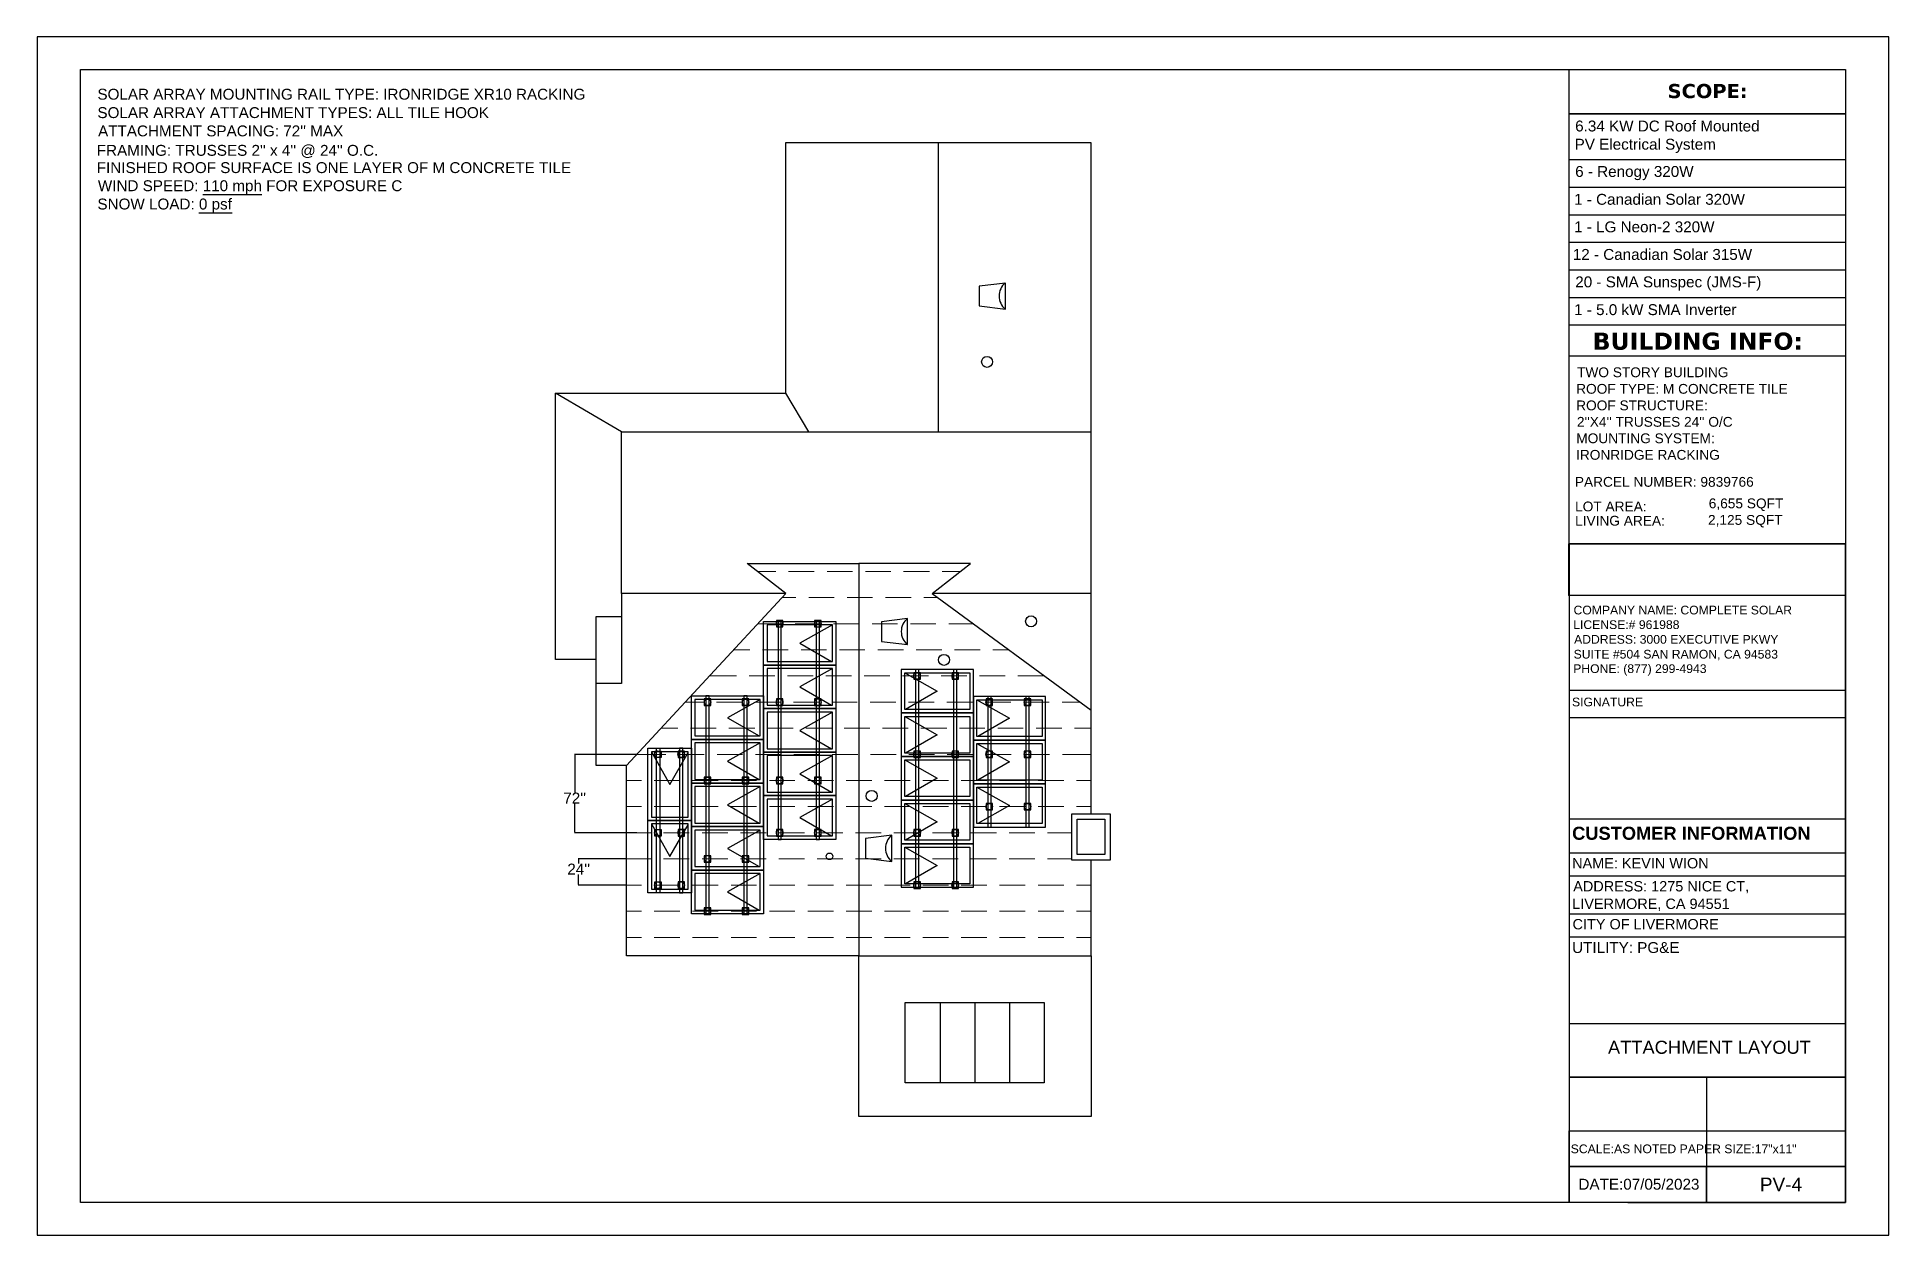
# Model space of a CAD drawing. Header units: inches. Extents: x 347 to 7477, y 1065 to 7514.
# Drawn here: x 412 to 2112, y 4805 to 5905 of the extents above; entities that cross this region are included whole.
import ezdxf

# ---------------------------------------------------------------- set-up
doc = ezdxf.new("R2010")
doc.units = ezdxf.units.IN
doc.header["$MEASUREMENT"] = 0
doc.layers.add('PDF5_0', color=7, linetype='Continuous', true_color=0x636466)
doc.layers.add('PDF5_PDF_Geometry', color=7, linetype='Continuous')
doc.layers.add('PDF5_Text', color=7, linetype='Continuous')
doc.styles.add('PDF Arial', font='arial.ttf')
doc.styles.add('PDF Arial Bold', font='arialbd.ttf')
doc.styles.add('PDF Verdana Bold', font='verdanab.ttf')
picture_1 = doc.add_image_def('image4.png', size_in_pixel=(45, 240))

msp = doc.modelspace()

# ---------------------------------------------------------------- texts
at = {"layer": 'PDF5_Text', "attachment_point": 7}
for s, insert, char_height, style in [('SOLAR ARRAY MOUNTING RAIL TYPE: IRONRIDGE XR10 RACKING', (467.5, 5847.2), 10, 'PDF Arial'), ('SCOPE:', (1908.7, 5848.5), 13, 'PDF Verdana Bold'), ('SOLAR ARRAY ATTACHMENT TYPES: ALL TILE HOOK', (467.5, 5830.3), 10, 'PDF Arial'), ("ATTACHMENT SPACING: 72'' MAX", (468.1, 5813.5), 10, 'PDF Arial'), ('6.34 KW DC Roof Mounted', (1823.9, 5818), 10, 'PDF Arial'), ("FRAMING: TRUSSES 2'' x 4'' @ 24'' O.C.", (466.9, 5793.8), 10, 'PDF Arial'), ('PV Electrical System', (1823.4, 5798.4), 10, 'PDF Arial'), ('FINISHED ROOF SURFACE IS ONE LAYER OF M CONCRETE TILE', (466.9, 5779.8), 10, 'PDF Arial'), ('6 - Renogy 320W', (1823.9, 5773.4), 10, 'PDF Arial'), ('WIND SPEED: 110 mph FOR EXPOSURE C', (467.9, 5760.3), 10, 'PDF Arial'), ('SNOW LOAD: 0 psf', (467.5, 5743.5), 10, 'PDF Arial'), ('1 - Canadian Solar 320W', (1822.9, 5750.7), 10, 'PDF Arial'), ('1 - LG Neon-2 320W', (1822.9, 5725.4), 10, 'PDF Arial'), ('12 - Canadian Solar 315W', (1821.7, 5700.1), 10, 'PDF Arial'), ('20 - SMA Sunspec (JMS-F)', (1824, 5672), 10, 'PDF Arial'), ('1 - 5.0 kW SMA Inverter', (1822.9, 5649.4), 10, 'PDF Arial'), ('BUILDING INFO:', (1839.9, 5617.4), 15.749, 'PDF Verdana Bold'), ('TWO STORY BUILDING', (1825.6, 5592.4), 9, 'PDF Arial'), ('ROOF TYPE: M CONCRETE TILE', (1824.8, 5577.2), 9, 'PDF Arial'), ('ROOF STRUCTURE:', (1824.8, 5562), 9, 'PDF Arial'), ("2''X4'' TRUSSES 24'' O/C", (1825.5, 5546.9), 9, 'PDF Arial'), ('IRONRIDGE RACKING', (1824.7, 5516.6), 9, 'PDF Arial'), ('MOUNTING SYSTEM:', (1824.9, 5531.8), 9, 'PDF Arial'), ('PARCEL NUMBER: 9839766', (1823.6, 5491.8), 9, 'PDF Arial'), ('LOT AREA:', (1823.8, 5469.2), 9, 'PDF Arial'), ('6,655 SQFT', (1946.5, 5469.7), 9, 'PDF Arial'), ('LIVING AREA:', (1823.8, 5456.1), 9, 'PDF Arial'), ('2,125 SQFT', (1945.8, 5454.5), 9, 'PDF Arial'), ('COMPANY NAME: COMPLETE SOLAR', (1822.4, 5374.6), 8, 'PDF Arial'), ('LICENSE:# 961988', (1822.1, 5361.2), 8, 'PDF Arial'), ('ADDRESS: 3000 EXECUTIVE PKWY', (1822.9, 5347.7), 8, 'PDF Arial'), ('SUITE #504 SAN RAMON, CA 94583', (1822.5, 5332.7), 8, 'PDF Arial'), ('PHONE: (877) 299-4943', (1822.1, 5318.5), 8, 'PDF Arial'), ('SIGNATURE', (1821, 5290.2), 8, 'PDF Arial'), ("72''", (895.1, 5201.1), 10, 'PDF Arial'), ('CUSTOMER INFORMATION', (1821.1, 5167.6), 12, 'PDF Arial Bold'), ('NAME: KEVIN WION', (1821.1, 5141.4), 9.5, 'PDF Arial'), ("24''", (898.8, 5135.9), 10, 'PDF Arial'), ('ADDRESS: 1275 NICE CT,', (1822.1, 5118.6), 9.5, 'PDF Arial'), ('LIVERMORE, CA 94551', (1821.2, 5102.5), 9.5, 'PDF Arial'), ('CITY OF LIVERMORE', (1821.5, 5085.4), 9.5, 'PDF Arial'), ('UTILITY: PG&E', (1821.1, 5063.7), 10, 'PDF Arial'), ('ATTACHMENT LAYOUT', (1854, 4971.1), 12, 'PDF Arial'), ('SCALE:AS NOTED PAPER SIZE:17"x11"', (1819.8, 4879.9), 8, 'PDF Arial'), ('DATE:07/05/2023', (1826.9, 4846.4), 10, 'PDF Arial'), ('PV-4', (1993.4, 4845.1), 12.5, 'PDF Arial')]:
    msp.add_mtext(s, dxfattribs=dict(at, insert=insert, char_height=char_height, style=style))

# ---------------------------------------------------------------- linework, layer by layer
at = {"layer": 'PDF5_0', "color": 7, "lineweight": 25}
for points in [[(412.1, 5904.9), (412.1, 4804.9), (2111.9, 4804.9), (2111.9, 5904.9)], [(2072, 5834.4), (1818.5, 5834.4)], [(2072, 5834.4), (2072, 5640.4), (1818.5, 5640.4), (1818.5, 5834.4)], [(1300.9, 5655), (1300.9, 5679), (1276.8, 5676.1), (1276.8, 5657.9)], [(1818.5, 5392), (1818.5, 5439.6), (2072, 5439.6), (2072, 5392)], [(1211.1, 5347), (1211.1, 5370.9), (1187.1, 5368), (1187.1, 5349.9)], [(1361.8, 5191.6), (1397.2, 5191.6), (1397.2, 5149.2), (1361.8, 5149.2)], [(1366.8, 5186.6), (1392.2, 5186.6), (1392.2, 5154.2), (1366.8, 5154.2)], [(1196.6, 5147.9), (1196.6, 5171.9), (1172.6, 5168.9), (1172.6, 5150.8)], [(1208.9, 5018.4), (1336.5, 5018.4), (1336.5, 4944.7), (1208.9, 4944.7)]]:
    msp.add_lwpolyline(points, close=True, dxfattribs=at)
for points in [[(1818.5, 5439.6), (1818.5, 5874.9)], [(1818.5, 5792.4), (2072, 5792.4)], [(1818.5, 5767.1), (2072, 5767.1)], [(564.1, 5760.2), (618.5, 5760.2)], [(560.5, 5743.3), (591.3, 5743.3)], [(1818.5, 5741.7), (2072, 5741.7)], [(1818.5, 5716.4), (2072, 5716.4)], [(1818.5, 5691.1), (2072, 5691.1)], [(1818.5, 5665.7), (2072, 5665.7)], [(1818.5, 5612.1), (2072, 5612.1)], [(1818.6, 5305.1), (2072, 5305.1)], [(1818.6, 5280.1), (2072, 5280.1)], [(962.6, 5246.2), (905.4, 5246.2)], [(905.6, 5245.7), (905.6, 5211.2)], [(905.6, 5174.7), (905.6, 5201)], [(962.6, 5174.2), (905.4, 5174.2)], [(953.2, 5150.2), (908.9, 5150.2)], [(909.1, 5149.7), (909.1, 5146)], [(909.1, 5126.7), (909.1, 5135.8)], [(953.2, 5126.2), (908.9, 5126.2)], [(1240.9, 5018.4), (1240.9, 4944.7)], [(1272.8, 5018.4), (1272.8, 4944.7)], [(1304.7, 5018.4), (1304.7, 4944.7)]]:
    msp.add_lwpolyline(points, dxfattribs=at)
at = {"layer": 'PDF5_0', "color": 7, "lineweight": 30}
for points in [[(948.6, 5393.9), (948.6, 5542.5), (1379.7, 5542.5), (1379.7, 5807.8), (1099, 5807.8), (1099, 5577.8)], [(1239.3, 5807.8), (1239.3, 5542.5)], [(925.3, 5333.4), (888, 5333.4), (888, 5577.8), (1099, 5577.8), (1120.1, 5542.5)], [(948.6, 5542.5), (888, 5577.8)], [(1379.7, 5191.6), (1379.7, 5542.5)], [(1379.7, 5061.1), (1379.7, 4913.7), (1166.5, 4913.7), (1166.5, 5061.1), (953.2, 5061.1), (953.2, 5236), (1099.3, 5393.9), (1064, 5421.4), (1166.5, 5421.4)], [(1379.7, 5393.9), (1233.7, 5393.9), (1268.9, 5421.4), (1166.5, 5421.4), (1166.5, 5061.1), (1379.7, 5061.1), (1379.7, 5149.2)], [(1099.3, 5393.9), (948.6, 5393.9), (948.6, 5311.3), (925.3, 5311.3)], [(1233.7, 5393.9), (1379.7, 5286.9)], [(953.2, 5236), (925.3, 5236), (925.3, 5372.7), (948.6, 5372.7)]]:
    msp.add_lwpolyline(points, dxfattribs=at)
at = {"layer": 'PDF5_0', "lineweight": 20}
for points in [[(1090.1, 5414.2), (1073.3, 5414.2)], [(1125.4, 5414.2), (1101.9, 5414.2)], [(1160.6, 5414.2), (1137.2, 5414.2)], [(1195.8, 5414.2), (1172.4, 5414.2)], [(1231.1, 5414.2), (1207.5, 5414.2)], [(1259.7, 5414.2), (1242.8, 5414.2)], [(1108.6, 5390.2), (1095.8, 5390.2)], [(1143.8, 5390.2), (1120.4, 5390.2)], [(1179, 5390.2), (1155.6, 5390.2)], [(1214.3, 5390.2), (1190.8, 5390.2)], [(1238.8, 5390.2), (1226.1, 5390.2)], [(1096.3, 5366.2), (1073.7, 5366.2)], [(1131.5, 5366.2), (1108, 5366.2)], [(1166.8, 5366.2), (1143.2, 5366.2)], [(1202, 5366.2), (1178.5, 5366.2)], [(1237.1, 5366.2), (1213.7, 5366.2)], [(1271.6, 5366.2), (1249, 5366.2)], [(1066.3, 5342.2), (1051.4, 5342.2)], [(1101.6, 5342.2), (1078, 5342.2)], [(1136.8, 5342.2), (1113.3, 5342.2)], [(1172, 5342.2), (1148.5, 5342.2)], [(1207.3, 5342.2), (1183.7, 5342.2)], [(1242.5, 5342.2), (1219, 5342.2)], [(1277.7, 5342.2), (1254.2, 5342.2)], [(1304.4, 5342.2), (1289.5, 5342.2)], [(1054, 5318.2), (1029.3, 5318.2)], [(1089.2, 5318.2), (1065.8, 5318.2)], [(1124.4, 5318.2), (1101, 5318.2)], [(1159.7, 5318.2), (1136.2, 5318.2)], [(1194.9, 5318.2), (1171.4, 5318.2)], [(1230.2, 5318.2), (1206.6, 5318.2)], [(1265.4, 5318.2), (1241.9, 5318.2)], [(1300.6, 5318.2), (1277.1, 5318.2)], [(1337.1, 5318.2), (1312.3, 5318.2)], [(1024.1, 5294.2), (1007.1, 5294.2)], [(1059.3, 5294.2), (1035.8, 5294.2)], [(1094.6, 5294.2), (1071, 5294.2)], [(1129.8, 5294.2), (1106.3, 5294.2)], [(1164.9, 5294.2), (1141.5, 5294.2)], [(1200.2, 5294.2), (1176.8, 5294.2)], [(1235.4, 5294.2), (1212, 5294.2)], [(1270.7, 5294.2), (1247.2, 5294.2)], [(1305.9, 5294.2), (1282.5, 5294.2)], [(1341.1, 5294.2), (1317.7, 5294.2)], [(1369.9, 5294.2), (1352.9, 5294.2)], [(1000.3, 5270.2), (984.9, 5270.2)], [(1035.5, 5270.2), (1012, 5270.2)], [(1070.8, 5270.2), (1047.2, 5270.2)], [(1106, 5270.2), (1082.5, 5270.2)], [(1141.2, 5270.2), (1117.7, 5270.2)], [(1176.5, 5270.2), (1153, 5270.2)], [(1211.7, 5270.2), (1188.2, 5270.2)], [(1247, 5270.2), (1223.4, 5270.2)], [(1282.1, 5270.2), (1258.7, 5270.2)], [(1317.3, 5270.2), (1293.9, 5270.2)], [(1352.6, 5270.2), (1329.1, 5270.2)], [(1379.7, 5270.2), (1364.4, 5270.2)], [(989.2, 5246.2), (962.7, 5246.2)], [(1024.5, 5246.2), (1000.9, 5246.2)], [(1059.7, 5246.2), (1036.2, 5246.2)], [(1094.9, 5246.2), (1071.4, 5246.2)], [(1130.2, 5246.2), (1106.6, 5246.2)], [(1165.4, 5246.2), (1141.9, 5246.2)], [(1200.5, 5246.2), (1177.1, 5246.2)], [(1235.8, 5246.2), (1212.4, 5246.2)], [(1271, 5246.2), (1247.6, 5246.2)], [(1306.3, 5246.2), (1282.8, 5246.2)], [(1341.5, 5246.2), (1318.1, 5246.2)], [(1379.7, 5246.2), (1353.3, 5246.2)], [(966.9, 5222.2), (953.2, 5222.2)], [(1002, 5222.2), (978.6, 5222.2)], [(1037.3, 5222.2), (1013.8, 5222.2)], [(1072.5, 5222.2), (1049.1, 5222.2)], [(1107.7, 5222.2), (1084.3, 5222.2)], [(1143, 5222.2), (1119.5, 5222.2)], [(1178.2, 5222.2), (1154.8, 5222.2)], [(1213.4, 5222.2), (1190, 5222.2)], [(1248.7, 5222.2), (1225.2, 5222.2)], [(1283.9, 5222.2), (1260.4, 5222.2)], [(1319.2, 5222.2), (1295.6, 5222.2)], [(1354.4, 5222.2), (1330.9, 5222.2)], [(1379.7, 5222.2), (1366.1, 5222.2)], [(966.9, 5198.2), (953.2, 5198.2)], [(1002, 5198.2), (978.6, 5198.2)], [(1037.3, 5198.2), (1013.8, 5198.2)], [(1072.5, 5198.2), (1049.1, 5198.2)], [(1107.7, 5198.2), (1084.3, 5198.2)], [(1143, 5198.2), (1119.5, 5198.2)], [(1178.2, 5198.2), (1154.8, 5198.2)], [(1213.4, 5198.2), (1190, 5198.2)], [(1248.7, 5198.2), (1225.2, 5198.2)], [(1283.9, 5198.2), (1260.4, 5198.2)], [(1319.2, 5198.2), (1295.6, 5198.2)], [(1354.4, 5198.2), (1330.9, 5198.2)], [(1379.7, 5198.2), (1366.1, 5198.2)], [(975.5, 5174.2), (953.2, 5174.2)], [(1010.7, 5174.2), (987.2, 5174.2)], [(1046, 5174.2), (1022.5, 5174.2)], [(1081.2, 5174.2), (1057.7, 5174.2)], [(1116.5, 5174.2), (1092.9, 5174.2)], [(1151.7, 5174.2), (1128.2, 5174.2)], [(1186.9, 5174.2), (1163.4, 5174.2)], [(1222.2, 5174.2), (1198.6, 5174.2)], [(1257.4, 5174.2), (1233.9, 5174.2)], [(1292.6, 5174.2), (1269.1, 5174.2)], [(1327.8, 5174.2), (1304.4, 5174.2)], [(1361.8, 5174.2), (1339.6, 5174.2)], [(975.5, 5150.2), (953.2, 5150.2)], [(1010.7, 5150.2), (987.2, 5150.2)], [(1046, 5150.2), (1022.5, 5150.2)], [(1081.2, 5150.2), (1057.7, 5150.2)], [(1116.5, 5150.2), (1092.9, 5150.2)], [(1151.7, 5150.2), (1128.2, 5150.2)], [(1186.9, 5150.2), (1163.4, 5150.2)], [(1222.2, 5150.2), (1198.6, 5150.2)], [(1257.4, 5150.2), (1233.9, 5150.2)], [(1292.6, 5150.2), (1269.1, 5150.2)], [(1327.8, 5150.2), (1304.4, 5150.2)], [(1361.8, 5150.2), (1339.6, 5150.2)], [(966.9, 5126.2), (953.2, 5126.2)], [(1002, 5126.2), (978.6, 5126.2)], [(1037.3, 5126.2), (1013.8, 5126.2)], [(1072.5, 5126.2), (1049.1, 5126.2)], [(1107.7, 5126.2), (1084.3, 5126.2)], [(1143, 5126.2), (1119.5, 5126.2)], [(1178.2, 5126.2), (1154.8, 5126.2)], [(1213.4, 5126.2), (1190, 5126.2)], [(1248.7, 5126.2), (1225.2, 5126.2)], [(1283.9, 5126.2), (1260.4, 5126.2)], [(1319.2, 5126.2), (1295.6, 5126.2)], [(1354.4, 5126.2), (1330.9, 5126.2)], [(1379.7, 5126.2), (1366.1, 5126.2)], [(966.9, 5102.2), (953.2, 5102.2)], [(1002, 5102.2), (978.6, 5102.2)], [(1037.3, 5102.2), (1013.8, 5102.2)], [(1072.5, 5102.2), (1049.1, 5102.2)], [(1107.7, 5102.2), (1084.3, 5102.2)], [(1143, 5102.2), (1119.5, 5102.2)], [(1178.2, 5102.2), (1154.8, 5102.2)], [(1213.4, 5102.2), (1190, 5102.2)], [(1248.7, 5102.2), (1225.2, 5102.2)], [(1283.9, 5102.2), (1260.4, 5102.2)], [(1319.2, 5102.2), (1295.6, 5102.2)], [(1354.4, 5102.2), (1330.9, 5102.2)], [(1379.7, 5102.2), (1366.1, 5102.2)], [(966.9, 5078.2), (953.2, 5078.2)], [(1002, 5078.2), (978.6, 5078.2)], [(1037.3, 5078.2), (1013.8, 5078.2)], [(1072.5, 5078.2), (1049.1, 5078.2)], [(1107.7, 5078.2), (1084.3, 5078.2)], [(1143, 5078.2), (1119.5, 5078.2)], [(1178.2, 5078.2), (1154.8, 5078.2)], [(1213.4, 5078.2), (1190, 5078.2)], [(1248.7, 5078.2), (1225.2, 5078.2)], [(1283.9, 5078.2), (1260.4, 5078.2)], [(1319.2, 5078.2), (1295.6, 5078.2)], [(1354.4, 5078.2), (1330.9, 5078.2)], [(1379.7, 5078.2), (1366.1, 5078.2)]]:
    msp.add_lwpolyline(points, dxfattribs=at)
at = {"layer": 'PDF5_0', "color": 5, "lineweight": 25}
for points in [[(1079, 5328.2), (1079, 5368.2), (1145.3, 5368.2), (1145.3, 5328.2)], [(1142.2, 5331.4), (1142.2, 5365), (1082.2, 5365), (1082.2, 5331.4)], [(1079, 5288.2), (1079, 5328.2), (1145.3, 5328.2), (1145.3, 5288.2)], [(1142.2, 5291.5), (1142.2, 5325.1), (1082.2, 5325.1), (1082.2, 5291.5)], [(1271.5, 5284.2), (1271.5, 5324.2), (1205.2, 5324.2), (1205.2, 5284.2)], [(1208.5, 5287.5), (1208.5, 5321.1), (1268.3, 5321.1), (1268.3, 5287.5)], [(1012.7, 5259.9), (1012.7, 5299.9), (1079, 5299.9), (1079, 5259.9)], [(1075.9, 5263.1), (1075.9, 5296.7), (1015.9, 5296.7), (1015.9, 5263.1)], [(1079, 5248.2), (1079, 5288.2), (1145.3, 5288.2), (1145.3, 5248.2)], [(1337.8, 5259.4), (1337.8, 5299.4), (1271.5, 5299.4), (1271.5, 5259.4)], [(1274.7, 5262.6), (1274.7, 5296.2), (1334.6, 5296.2), (1334.6, 5262.6)], [(1142.2, 5251.4), (1142.2, 5285), (1082.2, 5285), (1082.2, 5251.4)], [(1271.5, 5244.2), (1271.5, 5284.2), (1205.2, 5284.2), (1205.2, 5244.2)], [(1208.5, 5247.4), (1208.5, 5281), (1268.3, 5281), (1268.3, 5247.4)], [(1012.7, 5219.9), (1012.7, 5259.9), (1079, 5259.9), (1079, 5219.9)], [(1075.9, 5223.1), (1075.9, 5256.7), (1015.9, 5256.7), (1015.9, 5223.1)], [(1337.8, 5219.3), (1337.8, 5259.4), (1271.5, 5259.4), (1271.5, 5219.3)], [(1274.7, 5222.6), (1274.7, 5256.1), (1334.6, 5256.1), (1334.6, 5222.6)], [(1012.7, 5185.5), (972.8, 5185.5), (972.8, 5251.8), (1012.7, 5251.8)], [(1009.6, 5248.6), (976, 5248.6), (976, 5188.7), (1009.6, 5188.7)], [(1079, 5208.3), (1079, 5248.2), (1145.3, 5248.2), (1145.3, 5208.3)], [(1142.2, 5211.4), (1142.2, 5245.1), (1082.2, 5245.1), (1082.2, 5211.4)], [(1271.5, 5204.3), (1271.5, 5244.2), (1205.2, 5244.2), (1205.2, 5204.3)], [(1208.5, 5207.5), (1208.5, 5241.1), (1268.3, 5241.1), (1268.3, 5207.5)], [(1012.7, 5179.9), (1012.7, 5219.9), (1079, 5219.9), (1079, 5179.9)], [(1337.8, 5179.4), (1337.8, 5219.3), (1271.5, 5219.3), (1271.5, 5179.4)], [(1075.9, 5183.1), (1075.9, 5216.7), (1015.9, 5216.7), (1015.9, 5183.1)], [(1079, 5168.2), (1079, 5208.3), (1145.3, 5208.3), (1145.3, 5168.2)], [(1142.2, 5171.4), (1142.2, 5205), (1082.2, 5205), (1082.2, 5171.4)], [(1271.5, 5164.2), (1271.5, 5204.3), (1205.2, 5204.3), (1205.2, 5164.2)], [(1274.7, 5182.6), (1274.7, 5216.2), (1334.6, 5216.2), (1334.6, 5182.6)], [(1012.7, 5119.2), (972.8, 5119.2), (972.8, 5185.5), (1012.7, 5185.5)], [(1208.5, 5167.4), (1208.5, 5201), (1268.3, 5201), (1268.3, 5167.4)], [(1009.6, 5182.3), (976, 5182.3), (976, 5122.4), (1009.6, 5122.4)], [(1012.7, 5139.9), (1012.7, 5179.9), (1079, 5179.9), (1079, 5139.9)], [(1075.9, 5143.2), (1075.9, 5176.7), (1015.9, 5176.7), (1015.9, 5143.2)], [(1271.5, 5124.3), (1271.5, 5164.2), (1205.2, 5164.2), (1205.2, 5124.3)], [(1208.5, 5127.4), (1208.5, 5161), (1268.3, 5161), (1268.3, 5127.4)], [(1012.7, 5099.9), (1012.7, 5139.9), (1079, 5139.9), (1079, 5099.9)], [(1075.9, 5103.1), (1075.9, 5136.7), (1015.9, 5136.7), (1015.9, 5103.1)]]:
    msp.add_lwpolyline(points, close=True, dxfattribs=at)
at = {"layer": 'PDF5_0', "color": 1, "lineweight": 25}
for points in [[(1090.7, 5369.2), (1090.7, 5363.2), (1096.7, 5363.2), (1096.7, 5369.2)], [(1125.7, 5369.2), (1125.7, 5363.2), (1131.7, 5363.2), (1131.7, 5369.2)], [(1216.9, 5321.2), (1216.9, 5315.2), (1222.9, 5315.2), (1222.9, 5321.2)], [(1251.9, 5321.2), (1251.9, 5315.2), (1257.9, 5315.2), (1257.9, 5321.2)], [(1024.5, 5297.2), (1024.5, 5291.2), (1030.4, 5291.2), (1030.4, 5297.2)], [(1059.4, 5297.2), (1059.4, 5291.2), (1065.4, 5291.2), (1065.4, 5297.2)], [(1090.7, 5297.2), (1090.7, 5291.2), (1096.7, 5291.2), (1096.7, 5297.2)], [(1125.7, 5297.2), (1125.7, 5291.2), (1131.7, 5291.2), (1131.7, 5297.2)], [(1283.2, 5297.2), (1283.2, 5291.2), (1289.2, 5291.2), (1289.2, 5297.2)], [(1318.2, 5297.2), (1318.2, 5291.2), (1324.2, 5291.2), (1324.2, 5297.2)], [(985, 5249.2), (985, 5243.2), (979, 5243.2), (979, 5249.2)], [(1000.5, 5249.2), (1000.5, 5243.2), (1006.5, 5243.2), (1006.5, 5249.2)], [(1216.9, 5249.2), (1216.9, 5243.2), (1222.9, 5243.2), (1222.9, 5249.2)], [(1251.9, 5249.2), (1251.9, 5243.2), (1257.9, 5243.2), (1257.9, 5249.2)], [(1283.2, 5249.2), (1283.2, 5243.2), (1289.2, 5243.2), (1289.2, 5249.2)], [(1318.2, 5249.2), (1318.2, 5243.2), (1324.2, 5243.2), (1324.2, 5249.2)], [(1024.5, 5225.2), (1024.5, 5219.2), (1030.4, 5219.2), (1030.4, 5225.2)], [(1059.4, 5225.2), (1059.4, 5219.2), (1065.4, 5219.2), (1065.4, 5225.2)], [(1090.7, 5225.2), (1090.7, 5219.2), (1096.7, 5219.2), (1096.7, 5225.2)], [(1125.7, 5225.2), (1125.7, 5219.2), (1131.7, 5219.2), (1131.7, 5225.2)], [(1283.2, 5201.2), (1283.2, 5195.2), (1289.2, 5195.2), (1289.2, 5201.2)], [(1318.2, 5201.2), (1318.2, 5195.2), (1324.2, 5195.2), (1324.2, 5201.2)], [(985, 5177.2), (985, 5171.2), (979, 5171.2), (979, 5177.2)], [(1000.5, 5177.2), (1000.5, 5171.2), (1006.5, 5171.2), (1006.5, 5177.2)], [(1090.7, 5177.2), (1090.7, 5171.2), (1096.7, 5171.2), (1096.7, 5177.2)], [(1125.7, 5177.2), (1125.7, 5171.2), (1131.7, 5171.2), (1131.7, 5177.2)], [(1216.9, 5177.2), (1216.9, 5171.2), (1222.9, 5171.2), (1222.9, 5177.2)], [(1251.9, 5177.2), (1251.9, 5171.2), (1257.9, 5171.2), (1257.9, 5177.2)], [(1024.5, 5153.2), (1024.5, 5147.2), (1030.4, 5147.2), (1030.4, 5153.2)], [(1059.4, 5153.2), (1059.4, 5147.2), (1065.4, 5147.2), (1065.4, 5153.2)], [(985, 5129.2), (985, 5123.2), (979, 5123.2), (979, 5129.2)], [(1000.5, 5129.2), (1000.5, 5123.2), (1006.5, 5123.2), (1006.5, 5129.2)], [(1216.9, 5129.2), (1216.9, 5123.2), (1222.9, 5123.2), (1222.9, 5129.2)], [(1251.9, 5129.2), (1251.9, 5123.2), (1257.9, 5123.2), (1257.9, 5129.2)], [(1024.5, 5105.2), (1024.5, 5099.2), (1030.4, 5099.2), (1030.4, 5105.2)], [(1059.4, 5105.2), (1059.4, 5099.2), (1065.4, 5099.2), (1065.4, 5105.2)]]:
    msp.add_lwpolyline(points, close=True, dxfattribs=at)
at = {"layer": 'PDF5_0', "color": 102, "lineweight": 25, "true_color": 0x00b82d}
for points in [[(1095.2, 5368.2), (1092.2, 5368.2), (1092.2, 5168.2), (1095.2, 5168.2)], [(1130.2, 5368.2), (1127.2, 5368.2), (1127.2, 5168.2), (1130.2, 5168.2)], [(1221.4, 5324.2), (1218.4, 5324.2), (1218.4, 5124.3), (1221.4, 5124.3)], [(1256.4, 5324.2), (1253.4, 5324.2), (1253.4, 5124.3), (1256.4, 5124.3)], [(1028.9, 5299.9), (1025.9, 5299.9), (1025.9, 5099.9), (1028.9, 5099.9)], [(1063.9, 5299.9), (1060.9, 5299.9), (1060.9, 5099.9), (1063.9, 5099.9)], [(1287.7, 5299.4), (1284.7, 5299.4), (1284.7, 5179.4), (1287.7, 5179.4)], [(1322.7, 5299.4), (1319.7, 5299.4), (1319.7, 5179.4), (1322.7, 5179.4)], [(980.6, 5251.8), (983.6, 5251.8), (983.6, 5119.2), (980.6, 5119.2)], [(1004.9, 5251.8), (1001.9, 5251.8), (1001.9, 5119.2), (1004.9, 5119.2)]]:
    msp.add_lwpolyline(points, close=True, dxfattribs=at)
at = {"layer": 'PDF5_0', "color": 5, "lineweight": 25}
for points in [[(1142.2, 5365), (1112.2, 5348.2), (1141.3, 5331.4)], [(1142.2, 5325.1), (1112.2, 5308.3), (1141.3, 5291.5)], [(1208.5, 5321.1), (1238.3, 5304.3), (1209.3, 5287.5)], [(1075.9, 5296.7), (1045.9, 5279.9), (1075, 5263.1)], [(1274.7, 5296.2), (1304.6, 5279.4), (1275.6, 5262.6)], [(1142.2, 5285), (1112.2, 5268.2), (1141.3, 5251.4)], [(1208.5, 5281), (1238.3, 5264.2), (1209.3, 5247.4)], [(1075.9, 5256.7), (1045.9, 5239.9), (1075, 5223.1)], [(1274.7, 5256.1), (1304.6, 5239.4), (1275.6, 5222.6)], [(976, 5248.6), (992.8, 5218.6), (1009.6, 5247.8)], [(1142.2, 5245.1), (1112.2, 5228.3), (1141.3, 5211.4)], [(1208.5, 5241.1), (1238.3, 5224.3), (1209.3, 5207.5)], [(1075.9, 5216.7), (1045.9, 5199.9), (1075, 5183.1)], [(1142.2, 5205), (1112.2, 5188.2), (1141.3, 5171.4)], [(1274.7, 5216.2), (1304.6, 5199.4), (1275.6, 5182.6)], [(1208.5, 5201), (1238.3, 5184.2), (1209.3, 5167.4)], [(976, 5182.3), (992.8, 5152.3), (1009.6, 5181.5)], [(1075.9, 5176.7), (1045.9, 5159.9), (1075, 5143.2)], [(1208.5, 5161), (1238.3, 5144.2), (1209.3, 5127.4)], [(1075.9, 5136.7), (1045.9, 5119.9), (1075, 5103.1)]]:
    msp.add_lwpolyline(points, dxfattribs=at)
at = {"layer": 'PDF5_0', "color": 7, "lineweight": 25}
for centre, radius in [((1284.1, 5606.6), 5.04), ((1324.5, 5368.4), 5.04), ((1244.5, 5333), 5.04), ((1178.2, 5208.1), 5.04), ((1139.4, 5152.6), 3.04)]:
    msp.add_circle(centre, radius, dxfattribs=at)
at = {"layer": 'PDF5_0', "color": 1, "lineweight": 25}
for centre in [(1093.7, 5366.2), (1128.7, 5366.2), (1219.8, 5318.2), (1254.8, 5318.2), (1027.4, 5294.2), (1062.4, 5294.2), (1093.7, 5294.2), (1128.7, 5294.2), (1286.1, 5294.2), (1321.1, 5294.2), (982, 5246.3), (1003.4, 5246.3), (1219.8, 5246.3), (1254.8, 5246.3), (1286.1, 5246.3), (1321.1, 5246.3), (1027.4, 5222.2), (1062.4, 5222.2), (1093.7, 5222.2), (1128.7, 5222.2), (1286.1, 5198.2), (1321.1, 5198.2), (982, 5174.3), (1003.4, 5174.3), (1093.7, 5174.3), (1128.7, 5174.3), (1219.8, 5174.3), (1254.8, 5174.3), (1027.4, 5150.3), (1062.4, 5150.3), (982, 5126.2), (1003.4, 5126.2), (1219.8, 5126.2), (1254.8, 5126.2), (1027.4, 5102.2), (1062.4, 5102.2)]:
    msp.add_circle(centre, 3.04, dxfattribs=at)
at = {"layer": 'PDF5_0', "color": 7, "lineweight": 25}
for centre, start, end in [((1310.7, 5667), 129.4519, 230.5481), ((1220.9, 5359), 129.4523, 230.5477), ((1206.4, 5159.9), 129.4523, 230.5479)]:
    msp.add_arc(centre, 15.6, start, end, dxfattribs=at)
at = {"layer": 'PDF5_0', "color": 7, "transparency": 33554559}
for points in [[(905.5, 5245.7), (905.7, 5245.7), (905.6, 5246.2)], [(905.5, 5174.7), (905.7, 5174.7), (905.6, 5174.2)], [(909, 5149.7), (909.2, 5149.7), (909.1, 5150.2)], [(909, 5126.7), (909.2, 5126.7), (909.1, 5126.2)]]:
    msp.add_solid(points, dxfattribs=at)
at = {"layer": 'PDF5_PDF_Geometry', "lineweight": 25}
for points in [[(2072, 5874.9), (2072, 4834.9), (452, 4834.9), (452, 5874.9), (2072, 5874.9), (2072, 4834.9), (1818.5, 4834.9), (1818.5, 4867.7), (2072, 4867.7), (1818.5, 4867.7), (1818.5, 4900.7), (2072, 4900.7)], [(2072, 5357), (2072, 4900.7), (2072, 4867.7), (2072, 4834.9), (2072, 5439.6), (1818.5, 5439.6), (1818.5, 4834.9)], [(1818.5, 5187), (2072, 5187)], [(1818.5, 5155.7), (2072, 5155.7)], [(1818.5, 5134.6), (2072, 5134.6)], [(1818.5, 5099.7), (2072, 5099.7)], [(1818.5, 5078.6), (2072, 5078.6)], [(1818.5, 4999), (2072, 4999)], [(1822, 4949.9), (2072, 4949.9), (1818.5, 4949.9), (2072, 4949.9), (1944.4, 4949.9), (1944.4, 4900.7), (2072, 4900.7), (2072, 4949.9)], [(1944.4, 4900.7), (1944.4, 4867.7), (1944.4, 4834.9)]]:
    msp.add_lwpolyline(points, dxfattribs=at)
msp.add_lwpolyline([(2072, 4867.7), (2072, 4834.9), (1944.4, 4834.9), (1944.4, 4867.7)], close=True, dxfattribs=at)
at = {"layer": 'PDF5_PDF_Geometry', "color": 251, "lineweight": 25, "true_color": 0x525252}
msp.add_lwpolyline([(1872.1, 4834.9), (2072, 4834.9)], dxfattribs=at)

msp.set_redraw_order([(e.dxf.handle, doc.entitydb.next_handle()) for e in msp.query("TEXT MTEXT ATTDEF DIMENSION ARC_DIMENSION")])  # texts and dimensions are drawn at this point

# ---------------------------------------------------------------- pictures from other files: only their frames are drawn
at = {"layer": 'PDF5_0', "color": 7, "lineweight": 0}
image = msp.add_image(picture_1, insert=(2072, 5392), size_in_units=(47.5, 254.3), rotation=90, dxfattribs=at)
image.dxf.flags = 15

doc.saveas('drawing.dxf')
